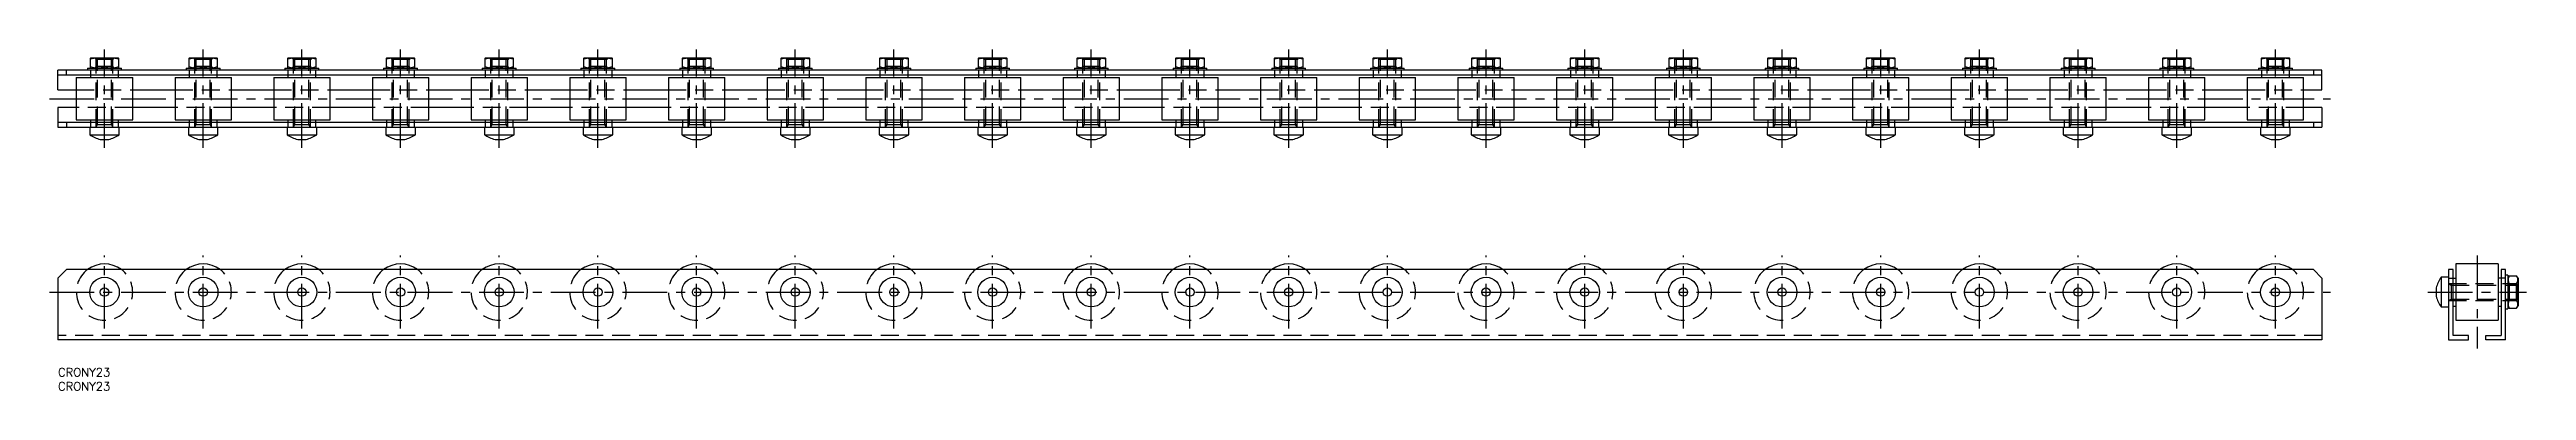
# Model space of a CAD drawing. Extents: x -3 to 876, y -8 to 113.
import ezdxf

# ---------------------------------------------------------------- set-up
doc = ezdxf.new("R2010")
doc.units = 0
doc.header["$LTSCALE"] = 0.5
doc.linetypes.add('CENTER', pattern=[50.8, 31.75, -6.35, 6.35, -6.35])
doc.linetypes.add('DASHED', pattern=[19.05, 12.7, -6.35])
for name, color, linetype in [('MSM_CENTER', 1, 'CENTER'), ('MSM_CONTINUOUS', 7, 'CONTINUOUS'), ('MSM_DASHED', 4, 'DASHED'), ('MSM_PART_NUMBER', 7, 'CONTINUOUS')]:
    doc.layers.add(name, color=color, linetype=linetype)
doc.styles.get("Standard").update_dxf_attribs({"font": 'txt.shx', "height": 3, "bigfont": 'bigfont.shx'})

# ---------------------------------------------------------------- blocks, each defined once
blk = doc.blocks.new('*U28')
at = {"layer": 'MSM_PART_NUMBER'}
blk.add_text('CRONY23', height=3, dxfattribs=at).set_placement((0, -3))
blk = doc.blocks.new('*U29')
at = {"layer": 'MSM_PART_NUMBER'}
blk.add_text('CRONY23', height=3, dxfattribs=at).set_placement((0, -8))

msp = doc.modelspace()

# ---------------------------------------------------------------- linework, layer by layer
at = {"layer": 'MSM_CENTER'}
for p, q in [((16.5, 78.24), (16.5, 113.24)), ((51.5, 78.24), (51.5, 113.24)), ((86.5, 78.24), (86.5, 113.24)), ((121.5, 78.24), (121.5, 113.24)), ((156.5, 78.24), (156.5, 113.24)), ((191.5, 78.24), (191.5, 113.24)), ((226.5, 78.24), (226.5, 113.24)), ((261.5, 78.24), (261.5, 113.24)), ((296.5, 78.24), (296.5, 113.24)), ((331.5, 78.24), (331.5, 113.24)), ((366.5, 78.24), (366.5, 113.24)), ((401.5, 78.24), (401.5, 113.24)), ((436.5, 78.24), (436.5, 113.24)), ((471.5, 78.24), (471.5, 113.24)), ((506.5, 78.24), (506.5, 113.24)), ((541.5, 78.24), (541.5, 113.24)), ((576.5, 78.24), (576.5, 113.24)), ((611.5, 78.24), (611.5, 113.24)), ((646.5, 78.24), (646.5, 113.24)), ((681.5, 78.24), (681.5, 113.24)), ((716.5, 78.24), (716.5, 113.24)), ((751.5, 78.24), (751.5, 113.24)), ((786.5, 78.24), (786.5, 113.24)), ((-3, 95.74), (806, 95.74)), ((16.5, 14), (16.5, 40)), ((51.5, 14), (51.5, 40)), ((86.5, 14), (86.5, 40)), ((121.5, 14), (121.5, 40)), ((156.5, 14), (156.5, 40)), ((191.5, 14), (191.5, 40)), ((226.5, 14), (226.5, 40)), ((261.5, 14), (261.5, 40)), ((296.5, 14), (296.5, 40)), ((331.5, 14), (331.5, 40)), ((366.5, 14), (366.5, 40)), ((401.5, 14), (401.5, 40)), ((436.5, 14), (436.5, 40)), ((471.5, 14), (471.5, 40)), ((506.5, 14), (506.5, 40)), ((541.5, 14), (541.5, 40)), ((576.5, 14), (576.5, 40)), ((611.5, 14), (611.5, 40)), ((646.5, 14), (646.5, 40)), ((681.5, 14), (681.5, 40)), ((716.5, 14), (716.5, 40)), ((751.5, 14), (751.5, 40)), ((786.5, 14), (786.5, 40)), ((858.03, 40), (858.03, 7)), ((-3, 27), (806, 27)), ((840.53, 27), (875.53, 27))]:
    msp.add_line(p, q, dxfattribs=at)
at = {"layer": 'MSM_CONTINUOUS'}
for p, q in [((0, 98.84), (0, 105.84)), ((803, 105.84), (0, 105.84)), ((3, 104.24), (3, 105.84)), ((10.5, 106.64), (10.5, 105.84)), ((10.5, 106.64), (22.5, 106.64)), ((11.6, 110.24), (11.5, 110.18)), ((11.5, 106.7), (11.5, 110.18)), ((11.5, 106.7), (11.6, 106.64)), ((11.6, 110.24), (21.4, 110.24)), ((16.5, 107.14), (16.5, 109.73)), ((21.5, 110.18), (21.4, 110.24)), ((21.4, 106.64), (21.5, 106.7)), ((21.5, 110.18), (21.5, 106.7)), ((22.5, 105.84), (22.5, 106.64)), ((45.5, 106.64), (45.5, 105.84)), ((45.5, 106.64), (57.5, 106.64)), ((46.6, 110.24), (46.5, 110.18)), ((46.5, 106.7), (46.5, 110.18)), ((46.5, 106.7), (46.6, 106.64)), ((46.6, 110.24), (56.4, 110.24)), ((51.5, 107.14), (51.5, 109.73)), ((56.5, 110.18), (56.4, 110.24)), ((56.4, 106.64), (56.5, 106.7)), ((56.5, 110.18), (56.5, 106.7)), ((57.5, 105.84), (57.5, 106.64)), ((80.5, 106.64), (80.5, 105.84)), ((80.5, 106.64), (92.5, 106.64)), ((81.6, 110.24), (81.5, 110.18)), ((81.5, 106.7), (81.5, 110.18)), ((81.5, 106.7), (81.6, 106.64)), ((81.6, 110.24), (91.4, 110.24)), ((86.5, 107.14), (86.5, 109.73)), ((91.5, 110.18), (91.4, 110.24)), ((91.4, 106.64), (91.5, 106.7)), ((91.5, 110.18), (91.5, 106.7)), ((92.5, 105.84), (92.5, 106.64)), ((115.5, 106.64), (115.5, 105.84)), ((115.5, 106.64), (127.5, 106.64)), ((116.6, 110.24), (116.5, 110.18)), ((116.5, 106.7), (116.5, 110.18)), ((116.5, 106.7), (116.6, 106.64)), ((116.6, 110.24), (126.4, 110.24)), ((121.5, 107.14), (121.5, 109.73)), ((126.5, 110.18), (126.4, 110.24)), ((126.4, 106.64), (126.5, 106.7)), ((126.5, 110.18), (126.5, 106.7)), ((127.5, 105.84), (127.5, 106.64)), ((150.5, 106.64), (150.5, 105.84)), ((150.5, 106.64), (162.5, 106.64)), ((151.6, 110.24), (151.5, 110.18)), ((151.5, 106.7), (151.5, 110.18)), ((151.5, 106.7), (151.6, 106.64)), ((151.6, 110.24), (161.4, 110.24)), ((156.5, 107.14), (156.5, 109.73)), ((161.5, 110.18), (161.4, 110.24)), ((161.4, 106.64), (161.5, 106.7)), ((161.5, 110.18), (161.5, 106.7)), ((162.5, 105.84), (162.5, 106.64)), ((185.5, 106.64), (185.5, 105.84)), ((185.5, 106.64), (197.5, 106.64)), ((186.6, 110.24), (186.5, 110.18)), ((186.5, 106.7), (186.5, 110.18)), ((186.5, 106.7), (186.6, 106.64)), ((186.6, 110.24), (196.4, 110.24)), ((191.5, 107.14), (191.5, 109.73)), ((196.5, 110.18), (196.4, 110.24)), ((196.4, 106.64), (196.5, 106.7)), ((196.5, 110.18), (196.5, 106.7)), ((197.5, 105.84), (197.5, 106.64)), ((220.5, 106.64), (220.5, 105.84)), ((220.5, 106.64), (232.5, 106.64)), ((221.6, 110.24), (221.5, 110.18)), ((221.5, 106.7), (221.5, 110.18)), ((221.5, 106.7), (221.6, 106.64)), ((221.6, 110.24), (231.4, 110.24)), ((226.5, 107.14), (226.5, 109.73)), ((231.5, 110.18), (231.4, 110.24)), ((231.4, 106.64), (231.5, 106.7)), ((231.5, 110.18), (231.5, 106.7)), ((232.5, 105.84), (232.5, 106.64)), ((255.5, 106.64), (255.5, 105.84)), ((255.5, 106.64), (267.5, 106.64)), ((256.6, 110.24), (256.5, 110.18)), ((256.5, 106.7), (256.5, 110.18)), ((256.5, 106.7), (256.6, 106.64)), ((256.6, 110.24), (266.4, 110.24)), ((261.5, 107.14), (261.5, 109.73)), ((266.5, 110.18), (266.4, 110.24)), ((266.4, 106.64), (266.5, 106.7)), ((266.5, 110.18), (266.5, 106.7)), ((267.5, 105.84), (267.5, 106.64)), ((290.5, 106.64), (290.5, 105.84)), ((290.5, 106.64), (302.5, 106.64)), ((291.6, 110.24), (291.5, 110.18)), ((291.5, 106.7), (291.5, 110.18)), ((291.5, 106.7), (291.6, 106.64)), ((291.6, 110.24), (301.4, 110.24)), ((296.5, 107.14), (296.5, 109.73)), ((301.5, 110.18), (301.4, 110.24)), ((301.4, 106.64), (301.5, 106.7)), ((301.5, 110.18), (301.5, 106.7)), ((302.5, 105.84), (302.5, 106.64)), ((325.5, 106.64), (325.5, 105.84)), ((325.5, 106.64), (337.5, 106.64)), ((326.6, 110.24), (326.5, 110.18)), ((326.5, 106.7), (326.5, 110.18)), ((326.5, 106.7), (326.6, 106.64)), ((326.6, 110.24), (336.4, 110.24)), ((331.5, 107.14), (331.5, 109.73)), ((336.5, 110.18), (336.4, 110.24)), ((336.4, 106.64), (336.5, 106.7)), ((336.5, 110.18), (336.5, 106.7)), ((337.5, 105.84), (337.5, 106.64)), ((360.5, 106.64), (360.5, 105.84)), ((360.5, 106.64), (372.5, 106.64)), ((361.6, 110.24), (361.5, 110.18)), ((361.5, 106.7), (361.5, 110.18)), ((361.5, 106.7), (361.6, 106.64)), ((361.6, 110.24), (371.4, 110.24)), ((366.5, 107.14), (366.5, 109.73)), ((371.5, 110.18), (371.4, 110.24)), ((371.4, 106.64), (371.5, 106.7)), ((371.5, 110.18), (371.5, 106.7)), ((372.5, 105.84), (372.5, 106.64)), ((395.5, 106.64), (395.5, 105.84)), ((395.5, 106.64), (407.5, 106.64)), ((396.6, 110.24), (396.5, 110.18)), ((396.5, 106.7), (396.5, 110.18)), ((396.5, 106.7), (396.6, 106.64)), ((396.6, 110.24), (406.4, 110.24)), ((401.5, 107.14), (401.5, 109.73)), ((406.5, 110.18), (406.4, 110.24)), ((406.4, 106.64), (406.5, 106.7)), ((406.5, 110.18), (406.5, 106.7)), ((407.5, 105.84), (407.5, 106.64)), ((430.5, 106.64), (430.5, 105.84)), ((430.5, 106.64), (442.5, 106.64)), ((431.6, 110.24), (431.5, 110.18)), ((431.5, 106.7), (431.5, 110.18)), ((431.5, 106.7), (431.6, 106.64)), ((431.6, 110.24), (441.4, 110.24)), ((436.5, 107.14), (436.5, 109.73)), ((441.5, 110.18), (441.4, 110.24)), ((441.4, 106.64), (441.5, 106.7)), ((441.5, 110.18), (441.5, 106.7)), ((442.5, 105.84), (442.5, 106.64)), ((465.5, 106.64), (465.5, 105.84)), ((465.5, 106.64), (477.5, 106.64)), ((466.6, 110.24), (466.5, 110.18)), ((466.5, 106.7), (466.5, 110.18)), ((466.5, 106.7), (466.6, 106.64)), ((466.6, 110.24), (476.4, 110.24)), ((471.5, 107.14), (471.5, 109.73)), ((476.5, 110.18), (476.4, 110.24)), ((476.4, 106.64), (476.5, 106.7)), ((476.5, 110.18), (476.5, 106.7)), ((477.5, 105.84), (477.5, 106.64)), ((500.5, 106.64), (500.5, 105.84)), ((500.5, 106.64), (512.5, 106.64)), ((501.6, 110.24), (501.5, 110.18)), ((501.5, 106.7), (501.5, 110.18)), ((501.5, 106.7), (501.6, 106.64)), ((501.6, 110.24), (511.4, 110.24)), ((506.5, 107.14), (506.5, 109.73)), ((511.5, 110.18), (511.4, 110.24)), ((511.4, 106.64), (511.5, 106.7)), ((511.5, 110.18), (511.5, 106.7)), ((512.5, 105.84), (512.5, 106.64)), ((535.5, 106.64), (535.5, 105.84)), ((535.5, 106.64), (547.5, 106.64)), ((536.6, 110.24), (536.5, 110.18)), ((536.5, 106.7), (536.5, 110.18)), ((536.5, 106.7), (536.6, 106.64)), ((536.6, 110.24), (546.4, 110.24)), ((541.5, 107.14), (541.5, 109.73)), ((546.5, 110.18), (546.4, 110.24)), ((546.4, 106.64), (546.5, 106.7)), ((546.5, 110.18), (546.5, 106.7)), ((547.5, 105.84), (547.5, 106.64)), ((570.5, 106.64), (570.5, 105.84)), ((570.5, 106.64), (582.5, 106.64)), ((571.6, 110.24), (571.5, 110.18)), ((571.5, 106.7), (571.5, 110.18)), ((571.5, 106.7), (571.6, 106.64)), ((571.6, 110.24), (581.4, 110.24)), ((576.5, 107.14), (576.5, 109.73)), ((581.5, 110.18), (581.4, 110.24)), ((581.4, 106.64), (581.5, 106.7)), ((581.5, 110.18), (581.5, 106.7)), ((582.5, 105.84), (582.5, 106.64)), ((605.5, 106.64), (605.5, 105.84)), ((605.5, 106.64), (617.5, 106.64)), ((606.6, 110.24), (606.5, 110.18)), ((606.5, 106.7), (606.5, 110.18)), ((606.5, 106.7), (606.6, 106.64)), ((606.6, 110.24), (616.4, 110.24)), ((611.5, 107.14), (611.5, 109.73)), ((616.5, 110.18), (616.4, 110.24)), ((616.4, 106.64), (616.5, 106.7)), ((616.5, 110.18), (616.5, 106.7)), ((617.5, 105.84), (617.5, 106.64)), ((640.5, 106.64), (640.5, 105.84)), ((640.5, 106.64), (652.5, 106.64)), ((641.6, 110.24), (641.5, 110.18)), ((641.5, 106.7), (641.5, 110.18)), ((641.5, 106.7), (641.6, 106.64)), ((641.6, 110.24), (651.4, 110.24)), ((646.5, 107.14), (646.5, 109.73)), ((651.5, 110.18), (651.4, 110.24)), ((651.4, 106.64), (651.5, 106.7)), ((651.5, 110.18), (651.5, 106.7)), ((652.5, 105.84), (652.5, 106.64)), ((675.5, 106.64), (675.5, 105.84)), ((675.5, 106.64), (687.5, 106.64)), ((676.6, 110.24), (676.5, 110.18)), ((676.5, 106.7), (676.5, 110.18)), ((676.5, 106.7), (676.6, 106.64)), ((676.6, 110.24), (686.4, 110.24)), ((681.5, 107.14), (681.5, 109.73)), ((686.5, 110.18), (686.4, 110.24)), ((686.4, 106.64), (686.5, 106.7)), ((686.5, 110.18), (686.5, 106.7)), ((687.5, 105.84), (687.5, 106.64)), ((710.5, 106.64), (710.5, 105.84)), ((710.5, 106.64), (722.5, 106.64)), ((711.6, 110.24), (711.5, 110.18)), ((711.5, 106.7), (711.5, 110.18)), ((711.5, 106.7), (711.6, 106.64)), ((711.6, 110.24), (721.4, 110.24)), ((716.5, 107.14), (716.5, 109.73)), ((721.5, 110.18), (721.4, 110.24)), ((721.4, 106.64), (721.5, 106.7)), ((721.5, 110.18), (721.5, 106.7)), ((722.5, 105.84), (722.5, 106.64)), ((745.5, 106.64), (745.5, 105.84)), ((745.5, 106.64), (757.5, 106.64)), ((746.6, 110.24), (746.5, 110.18)), ((746.5, 106.7), (746.5, 110.18)), ((746.5, 106.7), (746.6, 106.64)), ((746.6, 110.24), (756.4, 110.24)), ((751.5, 107.14), (751.5, 109.73)), ((756.5, 110.18), (756.4, 110.24)), ((756.4, 106.64), (756.5, 106.7)), ((756.5, 110.18), (756.5, 106.7)), ((757.5, 105.84), (757.5, 106.64)), ((780.5, 106.64), (780.5, 105.84)), ((780.5, 106.64), (792.5, 106.64)), ((781.6, 110.24), (781.5, 110.18)), ((781.5, 106.7), (781.5, 110.18)), ((781.5, 106.7), (781.6, 106.64)), ((781.6, 110.24), (791.4, 110.24)), ((786.5, 107.14), (786.5, 109.73)), ((791.5, 110.18), (791.4, 110.24)), ((791.4, 106.64), (791.5, 106.7)), ((791.5, 110.18), (791.5, 106.7)), ((792.5, 105.84), (792.5, 106.64)), ((800, 105.84), (800, 104.24)), ((803, 98.84), (803, 105.84)), ((0, 104.24), (803, 104.24)), ((0, 98.84), (6.5, 98.84)), ((6.5, 103.24), (6.5, 88.24)), ((6.5, 103.24), (26.5, 103.24)), ((11.5, 104.24), (11.5, 103.24)), ((21.5, 103.24), (21.5, 104.24)), ((26.5, 88.24), (26.5, 103.24)), ((26.5, 98.84), (41.5, 98.84)), ((41.5, 103.24), (41.5, 88.24)), ((41.5, 103.24), (61.5, 103.24)), ((46.5, 104.24), (46.5, 103.24)), ((56.5, 103.24), (56.5, 104.24)), ((61.5, 88.24), (61.5, 103.24)), ((61.5, 98.84), (76.5, 98.84)), ((76.5, 103.24), (76.5, 88.24)), ((76.5, 103.24), (96.5, 103.24)), ((81.5, 104.24), (81.5, 103.24)), ((91.5, 103.24), (91.5, 104.24)), ((96.5, 88.24), (96.5, 103.24)), ((96.5, 98.84), (111.5, 98.84)), ((111.5, 103.24), (111.5, 88.24)), ((111.5, 103.24), (131.5, 103.24)), ((116.5, 104.24), (116.5, 103.24)), ((126.5, 103.24), (126.5, 104.24)), ((131.5, 88.24), (131.5, 103.24)), ((131.5, 98.84), (146.5, 98.84)), ((146.5, 103.24), (146.5, 88.24)), ((146.5, 103.24), (166.5, 103.24)), ((151.5, 104.24), (151.5, 103.24)), ((161.5, 103.24), (161.5, 104.24)), ((166.5, 88.24), (166.5, 103.24)), ((166.5, 98.84), (181.5, 98.84)), ((181.5, 103.24), (181.5, 88.24)), ((181.5, 103.24), (201.5, 103.24)), ((186.5, 104.24), (186.5, 103.24)), ((196.5, 103.24), (196.5, 104.24)), ((201.5, 88.24), (201.5, 103.24)), ((201.5, 98.84), (216.5, 98.84)), ((216.5, 103.24), (216.5, 88.24)), ((216.5, 103.24), (236.5, 103.24)), ((221.5, 104.24), (221.5, 103.24)), ((231.5, 103.24), (231.5, 104.24)), ((236.5, 88.24), (236.5, 103.24)), ((236.5, 98.84), (251.5, 98.84)), ((251.5, 103.24), (251.5, 88.24)), ((251.5, 103.24), (271.5, 103.24)), ((256.5, 104.24), (256.5, 103.24)), ((266.5, 103.24), (266.5, 104.24)), ((271.5, 88.24), (271.5, 103.24)), ((271.5, 98.84), (286.5, 98.84)), ((286.5, 103.24), (286.5, 88.24)), ((286.5, 103.24), (306.5, 103.24)), ((291.5, 104.24), (291.5, 103.24)), ((301.5, 103.24), (301.5, 104.24)), ((306.5, 88.24), (306.5, 103.24)), ((306.5, 98.84), (321.5, 98.84)), ((321.5, 103.24), (321.5, 88.24)), ((321.5, 103.24), (341.5, 103.24)), ((326.5, 104.24), (326.5, 103.24)), ((336.5, 103.24), (336.5, 104.24)), ((341.5, 88.24), (341.5, 103.24)), ((341.5, 98.84), (356.5, 98.84)), ((356.5, 103.24), (356.5, 88.24)), ((356.5, 103.24), (376.5, 103.24)), ((361.5, 104.24), (361.5, 103.24)), ((371.5, 103.24), (371.5, 104.24)), ((376.5, 88.24), (376.5, 103.24)), ((376.5, 98.84), (391.5, 98.84)), ((391.5, 103.24), (391.5, 88.24)), ((391.5, 103.24), (411.5, 103.24)), ((396.5, 104.24), (396.5, 103.24)), ((406.5, 103.24), (406.5, 104.24)), ((411.5, 88.24), (411.5, 103.24)), ((411.5, 98.84), (426.5, 98.84)), ((426.5, 103.24), (426.5, 88.24)), ((426.5, 103.24), (446.5, 103.24)), ((431.5, 104.24), (431.5, 103.24)), ((441.5, 103.24), (441.5, 104.24)), ((446.5, 88.24), (446.5, 103.24)), ((446.5, 98.84), (461.5, 98.84)), ((461.5, 103.24), (461.5, 88.24)), ((461.5, 103.24), (481.5, 103.24)), ((466.5, 104.24), (466.5, 103.24)), ((476.5, 103.24), (476.5, 104.24)), ((481.5, 88.24), (481.5, 103.24)), ((481.5, 98.84), (496.5, 98.84)), ((496.5, 103.24), (496.5, 88.24)), ((496.5, 103.24), (516.5, 103.24)), ((501.5, 104.24), (501.5, 103.24)), ((511.5, 103.24), (511.5, 104.24)), ((516.5, 88.24), (516.5, 103.24)), ((516.5, 98.84), (531.5, 98.84)), ((531.5, 103.24), (531.5, 88.24)), ((531.5, 103.24), (551.5, 103.24)), ((536.5, 104.24), (536.5, 103.24)), ((546.5, 103.24), (546.5, 104.24)), ((551.5, 88.24), (551.5, 103.24)), ((551.5, 98.84), (566.5, 98.84)), ((566.5, 103.24), (566.5, 88.24)), ((566.5, 103.24), (586.5, 103.24)), ((571.5, 104.24), (571.5, 103.24)), ((581.5, 103.24), (581.5, 104.24)), ((586.5, 88.24), (586.5, 103.24)), ((586.5, 98.84), (601.5, 98.84)), ((601.5, 103.24), (601.5, 88.24)), ((601.5, 103.24), (621.5, 103.24)), ((606.5, 104.24), (606.5, 103.24)), ((616.5, 103.24), (616.5, 104.24)), ((621.5, 88.24), (621.5, 103.24)), ((621.5, 98.84), (636.5, 98.84)), ((636.5, 103.24), (636.5, 88.24)), ((636.5, 103.24), (656.5, 103.24)), ((641.5, 104.24), (641.5, 103.24)), ((651.5, 103.24), (651.5, 104.24)), ((656.5, 88.24), (656.5, 103.24)), ((656.5, 98.84), (671.5, 98.84)), ((671.5, 103.24), (671.5, 88.24)), ((671.5, 103.24), (691.5, 103.24)), ((676.5, 104.24), (676.5, 103.24)), ((686.5, 103.24), (686.5, 104.24)), ((691.5, 88.24), (691.5, 103.24)), ((691.5, 98.84), (706.5, 98.84)), ((706.5, 103.24), (706.5, 88.24)), ((706.5, 103.24), (726.5, 103.24)), ((711.5, 104.24), (711.5, 103.24)), ((721.5, 103.24), (721.5, 104.24)), ((726.5, 88.24), (726.5, 103.24)), ((726.5, 98.84), (741.5, 98.84)), ((741.5, 103.24), (741.5, 88.24)), ((741.5, 103.24), (761.5, 103.24)), ((746.5, 104.24), (746.5, 103.24)), ((756.5, 103.24), (756.5, 104.24)), ((761.5, 88.24), (761.5, 103.24)), ((761.5, 98.84), (776.5, 98.84)), ((776.5, 103.24), (776.5, 88.24)), ((776.5, 103.24), (796.5, 103.24)), ((781.5, 104.24), (781.5, 103.24)), ((791.5, 103.24), (791.5, 104.24)), ((796.5, 88.24), (796.5, 103.24)), ((796.5, 98.84), (803, 98.84)), ((0, 92.64), (0, 85.64)), ((6.5, 92.64), (0, 92.64)), ((6.5, 88.24), (26.5, 88.24)), ((11.5, 88.24), (11.5, 87.24)), ((21.5, 87.24), (21.5, 88.24)), ((41.5, 92.64), (26.5, 92.64)), ((41.5, 88.24), (61.5, 88.24)), ((46.5, 88.24), (46.5, 87.24)), ((56.5, 87.24), (56.5, 88.24)), ((76.5, 92.64), (61.5, 92.64)), ((76.5, 88.24), (96.5, 88.24)), ((81.5, 88.24), (81.5, 87.24)), ((91.5, 87.24), (91.5, 88.24)), ((111.5, 92.64), (96.5, 92.64)), ((111.5, 88.24), (131.5, 88.24)), ((116.5, 88.24), (116.5, 87.24)), ((126.5, 87.24), (126.5, 88.24)), ((146.5, 92.64), (131.5, 92.64)), ((146.5, 88.24), (166.5, 88.24)), ((151.5, 88.24), (151.5, 87.24)), ((161.5, 87.24), (161.5, 88.24)), ((181.5, 92.64), (166.5, 92.64)), ((181.5, 88.24), (201.5, 88.24)), ((186.5, 88.24), (186.5, 87.24)), ((196.5, 87.24), (196.5, 88.24)), ((216.5, 92.64), (201.5, 92.64)), ((216.5, 88.24), (236.5, 88.24)), ((221.5, 88.24), (221.5, 87.24)), ((231.5, 87.24), (231.5, 88.24)), ((251.5, 92.64), (236.5, 92.64)), ((251.5, 88.24), (271.5, 88.24)), ((256.5, 88.24), (256.5, 87.24)), ((266.5, 87.24), (266.5, 88.24)), ((286.5, 92.64), (271.5, 92.64)), ((286.5, 88.24), (306.5, 88.24)), ((291.5, 88.24), (291.5, 87.24)), ((301.5, 87.24), (301.5, 88.24)), ((321.5, 92.64), (306.5, 92.64)), ((321.5, 88.24), (341.5, 88.24)), ((326.5, 88.24), (326.5, 87.24)), ((336.5, 87.24), (336.5, 88.24)), ((356.5, 92.64), (341.5, 92.64)), ((356.5, 88.24), (376.5, 88.24)), ((361.5, 88.24), (361.5, 87.24)), ((371.5, 87.24), (371.5, 88.24)), ((391.5, 92.64), (376.5, 92.64)), ((391.5, 88.24), (411.5, 88.24)), ((396.5, 88.24), (396.5, 87.24)), ((406.5, 87.24), (406.5, 88.24)), ((426.5, 92.64), (411.5, 92.64)), ((426.5, 88.24), (446.5, 88.24)), ((431.5, 88.24), (431.5, 87.24)), ((441.5, 87.24), (441.5, 88.24)), ((461.5, 92.64), (446.5, 92.64)), ((461.5, 88.24), (481.5, 88.24)), ((466.5, 88.24), (466.5, 87.24)), ((476.5, 87.24), (476.5, 88.24)), ((496.5, 92.64), (481.5, 92.64)), ((496.5, 88.24), (516.5, 88.24)), ((501.5, 88.24), (501.5, 87.24)), ((511.5, 87.24), (511.5, 88.24)), ((531.5, 92.64), (516.5, 92.64)), ((531.5, 88.24), (551.5, 88.24)), ((536.5, 88.24), (536.5, 87.24)), ((546.5, 87.24), (546.5, 88.24)), ((566.5, 92.64), (551.5, 92.64)), ((566.5, 88.24), (586.5, 88.24)), ((571.5, 88.24), (571.5, 87.24)), ((581.5, 87.24), (581.5, 88.24)), ((601.5, 92.64), (586.5, 92.64)), ((601.5, 88.24), (621.5, 88.24)), ((606.5, 88.24), (606.5, 87.24)), ((616.5, 87.24), (616.5, 88.24)), ((636.5, 92.64), (621.5, 92.64)), ((636.5, 88.24), (656.5, 88.24)), ((641.5, 88.24), (641.5, 87.24)), ((651.5, 87.24), (651.5, 88.24)), ((671.5, 92.64), (656.5, 92.64)), ((671.5, 88.24), (691.5, 88.24)), ((676.5, 88.24), (676.5, 87.24)), ((686.5, 87.24), (686.5, 88.24)), ((706.5, 92.64), (691.5, 92.64)), ((706.5, 88.24), (726.5, 88.24)), ((711.5, 88.24), (711.5, 87.24)), ((721.5, 87.24), (721.5, 88.24)), ((741.5, 92.64), (726.5, 92.64)), ((741.5, 88.24), (761.5, 88.24)), ((746.5, 88.24), (746.5, 87.24)), ((756.5, 87.24), (756.5, 88.24)), ((776.5, 92.64), (761.5, 92.64)), ((776.5, 88.24), (796.5, 88.24)), ((781.5, 88.24), (781.5, 87.24)), ((791.5, 87.24), (791.5, 88.24)), ((803, 92.64), (796.5, 92.64)), ((803, 92.64), (803, 85.64)), ((803, 87.24), (0, 87.24)), ((0, 85.64), (803, 85.64)), ((3, 87.24), (3, 85.64)), ((11.25, 85.64), (11.25, 82.93)), ((11.25, 82.93), (21.75, 82.93)), ((15.01, 81.24), (17.99, 81.24)), ((21.75, 82.93), (21.75, 85.64)), ((46.25, 85.64), (46.25, 82.93)), ((46.25, 82.93), (56.75, 82.93)), ((50.01, 81.24), (52.99, 81.24)), ((56.75, 82.93), (56.75, 85.64)), ((81.25, 85.64), (81.25, 82.93)), ((81.25, 82.93), (91.75, 82.93)), ((85.01, 81.24), (87.99, 81.24)), ((91.75, 82.93), (91.75, 85.64)), ((116.25, 85.64), (116.25, 82.93)), ((116.25, 82.93), (126.75, 82.93)), ((120.01, 81.24), (122.99, 81.24)), ((126.75, 82.93), (126.75, 85.64)), ((151.25, 85.64), (151.25, 82.93)), ((151.25, 82.93), (161.75, 82.93)), ((155.01, 81.24), (157.99, 81.24)), ((161.75, 82.93), (161.75, 85.64)), ((186.25, 85.64), (186.25, 82.93)), ((186.25, 82.93), (196.75, 82.93)), ((190.01, 81.24), (192.99, 81.24)), ((196.75, 82.93), (196.75, 85.64)), ((221.25, 85.64), (221.25, 82.93)), ((221.25, 82.93), (231.75, 82.93)), ((225.01, 81.24), (227.99, 81.24)), ((231.75, 82.93), (231.75, 85.64)), ((256.25, 85.64), (256.25, 82.93)), ((256.25, 82.93), (266.75, 82.93)), ((260.01, 81.24), (262.99, 81.24)), ((266.75, 82.93), (266.75, 85.64)), ((291.25, 85.64), (291.25, 82.93)), ((291.25, 82.93), (301.75, 82.93)), ((295.01, 81.24), (297.99, 81.24)), ((301.75, 82.93), (301.75, 85.64)), ((326.25, 85.64), (326.25, 82.93)), ((326.25, 82.93), (336.75, 82.93)), ((330.01, 81.24), (332.99, 81.24)), ((336.75, 82.93), (336.75, 85.64)), ((361.25, 85.64), (361.25, 82.93)), ((361.25, 82.93), (371.75, 82.93)), ((365.01, 81.24), (367.99, 81.24)), ((371.75, 82.93), (371.75, 85.64)), ((396.25, 85.64), (396.25, 82.93)), ((396.25, 82.93), (406.75, 82.93)), ((400.01, 81.24), (402.99, 81.24)), ((406.75, 82.93), (406.75, 85.64)), ((431.25, 85.64), (431.25, 82.93)), ((431.25, 82.93), (441.75, 82.93)), ((435.01, 81.24), (437.99, 81.24)), ((441.75, 82.93), (441.75, 85.64)), ((466.25, 85.64), (466.25, 82.93)), ((466.25, 82.93), (476.75, 82.93)), ((470.01, 81.24), (472.99, 81.24)), ((476.75, 82.93), (476.75, 85.64)), ((501.25, 85.64), (501.25, 82.93)), ((501.25, 82.93), (511.75, 82.93)), ((505.01, 81.24), (507.99, 81.24)), ((511.75, 82.93), (511.75, 85.64)), ((536.25, 85.64), (536.25, 82.93)), ((536.25, 82.93), (546.75, 82.93)), ((540.01, 81.24), (542.99, 81.24)), ((546.75, 82.93), (546.75, 85.64)), ((571.25, 85.64), (571.25, 82.93)), ((571.25, 82.93), (581.75, 82.93)), ((575.01, 81.24), (577.99, 81.24)), ((581.75, 82.93), (581.75, 85.64)), ((606.25, 85.64), (606.25, 82.93)), ((606.25, 82.93), (616.75, 82.93)), ((610.01, 81.24), (612.99, 81.24)), ((616.75, 82.93), (616.75, 85.64)), ((641.25, 85.64), (641.25, 82.93)), ((641.25, 82.93), (651.75, 82.93)), ((645.01, 81.24), (647.99, 81.24)), ((651.75, 82.93), (651.75, 85.64)), ((676.25, 85.64), (676.25, 82.93)), ((676.25, 82.93), (686.75, 82.93)), ((680.01, 81.24), (682.99, 81.24)), ((686.75, 82.93), (686.75, 85.64)), ((711.25, 85.64), (711.25, 82.93)), ((711.25, 82.93), (721.75, 82.93)), ((715.01, 81.24), (717.99, 81.24)), ((721.75, 82.93), (721.75, 85.64)), ((746.25, 85.64), (746.25, 82.93)), ((746.25, 82.93), (756.75, 82.93)), ((750.01, 81.24), (752.99, 81.24)), ((756.75, 82.93), (756.75, 85.64)), ((781.25, 85.64), (781.25, 82.93)), ((781.25, 82.93), (791.75, 82.93)), ((785.01, 81.24), (787.99, 81.24)), ((791.75, 82.93), (791.75, 85.64)), ((800, 87.24), (800, 85.64)), ((850.53, 37), (850.53, 17)), ((865.53, 37), (850.53, 37)), ((865.53, 37), (865.53, 17)), ((0, 32), (3, 35)), ((0, 32), (0, 10)), ((800, 35), (3, 35)), ((800, 35), (803, 32)), ((803, 32), (803, 10)), ((843.53, 28.49), (843.53, 25.51)), ((845.22, 32.25), (845.22, 21.75)), ((847.93, 32.25), (845.22, 32.25)), ((849.53, 35), (847.93, 35)), ((847.93, 35), (847.93, 10)), ((847.93, 32), (850.53, 32)), ((849.53, 11.6), (849.53, 35)), ((868.13, 32), (865.53, 32)), ((866.53, 35), (866.53, 11.6)), ((868.13, 35), (866.53, 35)), ((868.13, 10), (868.13, 35)), ((868.93, 33), (868.13, 33)), ((868.93, 33), (868.93, 21)), ((869.43, 32.77), (868.93, 31.9)), ((869.43, 32.77), (872.02, 32.77)), ((869.43, 29.89), (872.02, 29.89)), ((872.53, 31.9), (872.02, 32.77)), ((872.53, 31.9), (872.53, 22.1)), ((845.22, 21.75), (847.93, 21.75)), ((849.53, 22), (850.53, 22)), ((865.53, 22), (866.53, 22)), ((868.13, 21), (868.93, 21)), ((868.93, 22.1), (869.43, 21.23)), ((869.43, 24.11), (872.02, 24.11)), ((869.43, 21.23), (872.02, 21.23)), ((872.02, 21.23), (872.53, 22.1)), ((803, 10), (0, 10)), ((847.93, 10), (854.93, 10)), ((854.93, 11.6), (849.53, 11.6)), ((850.53, 17), (865.53, 17)), ((854.93, 10), (854.93, 11.6)), ((861.13, 11.6), (866.53, 11.6)), ((861.13, 10), (861.13, 11.6)), ((868.13, 10), (861.13, 10))]:
    msp.add_line(p, q, dxfattribs=at)
for centre, radius in [((16.5, 27), 5.25), ((16.5, 27), 1.49), ((51.5, 27), 5.25), ((51.5, 27), 1.49), ((86.5, 27), 5.25), ((86.5, 27), 1.49), ((121.5, 27), 5.25), ((121.5, 27), 1.49), ((156.5, 27), 5.25), ((156.5, 27), 1.49), ((191.5, 27), 5.25), ((191.5, 27), 1.49), ((226.5, 27), 5.25), ((226.5, 27), 1.49), ((261.5, 27), 5.25), ((261.5, 27), 1.49), ((296.5, 27), 5.25), ((296.5, 27), 1.49), ((331.5, 27), 5.25), ((331.5, 27), 1.49), ((366.5, 27), 5.25), ((366.5, 27), 1.49), ((401.5, 27), 5.25), ((401.5, 27), 1.49), ((436.5, 27), 5.25), ((436.5, 27), 1.49), ((471.5, 27), 5.25), ((471.5, 27), 1.49), ((506.5, 27), 5.25), ((506.5, 27), 1.49), ((541.5, 27), 5.25), ((541.5, 27), 1.49), ((576.5, 27), 5.25), ((576.5, 27), 1.49), ((611.5, 27), 5.25), ((611.5, 27), 1.49), ((646.5, 27), 5.25), ((646.5, 27), 1.49), ((681.5, 27), 5.25), ((681.5, 27), 1.49), ((716.5, 27), 5.25), ((716.5, 27), 1.49), ((751.5, 27), 5.25), ((751.5, 27), 1.49), ((786.5, 27), 5.25), ((786.5, 27), 1.49)]:
    msp.add_circle(centre, radius, dxfattribs=at)
for centre, radius, start, end in [((14, 102.81), 7.37, 70.15922, 109.84078), ((14, 114.07), 7.37, 250.15922, 289.84078), ((19, 102.81), 7.37, 70.15922, 109.84078), ((19, 114.07), 7.37, 250.15922, 289.84078), ((49, 102.81), 7.37, 70.15922, 109.84078), ((49, 114.07), 7.37, 250.15922, 289.84078), ((54, 102.81), 7.37, 70.15922, 109.84078), ((54, 114.07), 7.37, 250.15922, 289.84078), ((84, 102.81), 7.37, 70.15922, 109.84078), ((84, 114.07), 7.37, 250.15922, 289.84078), ((89, 102.81), 7.37, 70.15922, 109.84078), ((89, 114.07), 7.37, 250.15922, 289.84078), ((119, 102.81), 7.37, 70.15922, 109.84078), ((119, 114.07), 7.37, 250.15922, 289.84078), ((124, 102.81), 7.37, 70.15922, 109.84078), ((124, 114.07), 7.37, 250.15922, 289.84078), ((154, 102.81), 7.37, 70.15922, 109.84078), ((154, 114.07), 7.37, 250.15922, 289.84078), ((159, 102.81), 7.37, 70.15922, 109.84078), ((159, 114.07), 7.37, 250.15922, 289.84078), ((189, 102.81), 7.37, 70.15922, 109.84078), ((189, 114.07), 7.37, 250.15922, 289.84078), ((194, 102.81), 7.37, 70.15922, 109.84078), ((194, 114.07), 7.37, 250.15922, 289.84078), ((224, 102.81), 7.37, 70.15922, 109.84078), ((224, 114.07), 7.37, 250.15922, 289.84078), ((229, 102.81), 7.37, 70.15922, 109.84078), ((229, 114.07), 7.37, 250.15922, 289.84078), ((259, 102.81), 7.37, 70.15922, 109.84078), ((259, 114.07), 7.37, 250.15922, 289.84078), ((264, 102.81), 7.37, 70.15922, 109.84078), ((264, 114.07), 7.37, 250.15922, 289.84078), ((294, 102.81), 7.37, 70.15922, 109.84078), ((294, 114.07), 7.37, 250.15922, 289.84078), ((299, 102.81), 7.37, 70.15922, 109.84078), ((299, 114.07), 7.37, 250.15922, 289.84078), ((329, 102.81), 7.37, 70.15922, 109.84078), ((329, 114.07), 7.37, 250.15922, 289.84078), ((334, 102.81), 7.37, 70.15922, 109.84078), ((334, 114.07), 7.37, 250.15922, 289.84078), ((364, 102.81), 7.37, 70.15922, 109.84078), ((364, 114.07), 7.37, 250.15922, 289.84078), ((369, 102.81), 7.37, 70.15922, 109.84078), ((369, 114.07), 7.37, 250.15922, 289.84078), ((399, 102.81), 7.37, 70.15922, 109.84078), ((399, 114.07), 7.37, 250.15922, 289.84078), ((404, 102.81), 7.37, 70.15922, 109.84078), ((404, 114.07), 7.37, 250.15922, 289.84078), ((434, 102.81), 7.37, 70.15922, 109.84078), ((434, 114.07), 7.37, 250.15922, 289.84078), ((439, 102.81), 7.37, 70.15922, 109.84078), ((439, 114.07), 7.37, 250.15922, 289.84078), ((469, 102.81), 7.37, 70.15922, 109.84078), ((469, 114.07), 7.37, 250.15922, 289.84078), ((474, 102.81), 7.37, 70.15922, 109.84078), ((474, 114.07), 7.37, 250.15922, 289.84078), ((504, 102.81), 7.37, 70.15922, 109.84078), ((504, 114.07), 7.37, 250.15922, 289.84078), ((509, 102.81), 7.37, 70.15922, 109.84078), ((509, 114.07), 7.37, 250.15922, 289.84078), ((539, 102.81), 7.37, 70.15922, 109.84078), ((539, 114.07), 7.37, 250.15922, 289.84078), ((544, 102.81), 7.37, 70.15922, 109.84078), ((544, 114.07), 7.37, 250.15922, 289.84078), ((574, 102.81), 7.37, 70.15922, 109.84078), ((574, 114.07), 7.37, 250.15922, 289.84078), ((579, 102.81), 7.37, 70.15922, 109.84078), ((579, 114.07), 7.37, 250.15922, 289.84078), ((609, 102.81), 7.37, 70.15922, 109.84078), ((609, 114.07), 7.37, 250.15922, 289.84078), ((614, 102.81), 7.37, 70.15922, 109.84078), ((614, 114.07), 7.37, 250.15922, 289.84078), ((644, 102.81), 7.37, 70.15922, 109.84078), ((644, 114.07), 7.37, 250.15922, 289.84078), ((649, 102.81), 7.37, 70.15922, 109.84078), ((649, 114.07), 7.37, 250.15922, 289.84078), ((679, 102.81), 7.37, 70.15922, 109.84078), ((679, 114.07), 7.37, 250.15922, 289.84078), ((684, 102.81), 7.37, 70.15922, 109.84078), ((684, 114.07), 7.37, 250.15922, 289.84078), ((714, 102.81), 7.37, 70.15922, 109.84078), ((714, 114.07), 7.37, 250.15922, 289.84078), ((719, 102.81), 7.37, 70.15922, 109.84078), ((719, 114.07), 7.37, 250.15922, 289.84078), ((749, 102.81), 7.37, 70.15922, 109.84078), ((749, 114.07), 7.37, 250.15922, 289.84078), ((754, 102.81), 7.37, 70.15922, 109.84078), ((754, 114.07), 7.37, 250.15922, 289.84078), ((784, 102.81), 7.37, 70.15922, 109.84078), ((784, 114.07), 7.37, 250.15922, 289.84078), ((789, 102.81), 7.37, 70.15922, 109.84078), ((789, 114.07), 7.37, 250.15922, 289.84078), ((18.04, 92.97), 12.12, 235.94449, 255.52141), ((14.96, 92.97), 12.12, 284.47859, 304.05551), ((53.04, 92.97), 12.12, 235.94449, 255.52141), ((49.96, 92.97), 12.12, 284.47859, 304.05551), ((88.04, 92.97), 12.12, 235.94449, 255.52141), ((84.96, 92.97), 12.12, 284.47859, 304.05551), ((123.04, 92.97), 12.12, 235.94449, 255.52141), ((119.96, 92.97), 12.12, 284.47859, 304.05551), ((158.04, 92.97), 12.12, 235.94449, 255.52141), ((154.96, 92.97), 12.12, 284.47859, 304.05551), ((193.04, 92.97), 12.12, 235.94449, 255.52141), ((189.96, 92.97), 12.12, 284.47859, 304.05551), ((228.04, 92.97), 12.12, 235.94449, 255.52141), ((224.96, 92.97), 12.12, 284.47859, 304.05551), ((263.04, 92.97), 12.12, 235.94449, 255.52141), ((259.96, 92.97), 12.12, 284.47859, 304.05551), ((298.04, 92.97), 12.12, 235.94449, 255.52141), ((294.96, 92.97), 12.12, 284.47859, 304.05551), ((333.04, 92.97), 12.12, 235.94449, 255.52141), ((329.96, 92.97), 12.12, 284.47859, 304.05551), ((368.04, 92.97), 12.12, 235.94449, 255.52141), ((364.96, 92.97), 12.12, 284.47859, 304.05551), ((403.04, 92.97), 12.12, 235.94449, 255.52141), ((399.96, 92.97), 12.12, 284.47859, 304.05551), ((438.04, 92.97), 12.12, 235.94449, 255.52141), ((434.96, 92.97), 12.12, 284.47859, 304.05551), ((473.04, 92.97), 12.12, 235.94449, 255.52141), ((469.96, 92.97), 12.12, 284.47859, 304.05551), ((508.04, 92.97), 12.12, 235.94449, 255.52141), ((504.96, 92.97), 12.12, 284.47859, 304.05551), ((543.04, 92.97), 12.12, 235.94449, 255.52141), ((539.96, 92.97), 12.12, 284.47859, 304.05551), ((578.04, 92.97), 12.12, 235.94449, 255.52141), ((574.96, 92.97), 12.12, 284.47859, 304.05551), ((613.04, 92.97), 12.12, 235.94449, 255.52141), ((609.96, 92.97), 12.12, 284.47859, 304.05551), ((648.04, 92.97), 12.12, 235.94449, 255.52141), ((644.96, 92.97), 12.12, 284.47859, 304.05551), ((683.04, 92.97), 12.12, 235.94449, 255.52141), ((679.96, 92.97), 12.12, 284.47859, 304.05551), ((718.04, 92.97), 12.12, 235.94449, 255.52141), ((714.96, 92.97), 12.12, 284.47859, 304.05551), ((753.04, 92.97), 12.12, 235.94449, 255.52141), ((749.96, 92.97), 12.12, 284.47859, 304.05551), ((788.04, 92.97), 12.12, 235.94449, 255.52141), ((784.96, 92.97), 12.12, 284.47859, 304.05551), ((16.5, 27), 10, 53.1301, 126.8699), ((51.5, 27), 10, 53.1301, 126.8699), ((86.5, 27), 10, 53.1301, 126.8699), ((121.5, 27), 10, 53.1301, 126.8699), ((156.5, 27), 10, 53.1301, 126.8699), ((191.5, 27), 10, 53.1301, 126.8699), ((226.5, 27), 10, 53.1301, 126.8699), ((261.5, 27), 10, 53.1301, 126.8699), ((296.5, 27), 10, 53.1301, 126.8699), ((331.5, 27), 10, 53.1301, 126.8699), ((366.5, 27), 10, 53.1301, 126.8699), ((401.5, 27), 10, 53.1301, 126.8699), ((436.5, 27), 10, 53.1301, 126.8699), ((471.5, 27), 10, 53.1301, 126.8699), ((506.5, 27), 10, 53.1301, 126.8699), ((541.5, 27), 10, 53.1301, 126.8699), ((576.5, 27), 10, 53.1301, 126.8699), ((611.5, 27), 10, 53.1301, 126.8699), ((646.5, 27), 10, 53.1301, 126.8699), ((681.5, 27), 10, 53.1301, 126.8699), ((716.5, 27), 10, 53.1301, 126.8699), ((751.5, 27), 10, 53.1301, 126.8699), ((786.5, 27), 10, 53.1301, 126.8699), ((855.26, 25.46), 12.12, 145.94449, 165.52141), ((871.54, 31.33), 2.56, 154.35735, 214.35735), ((878.59, 27), 9.61, 162.51237, 197.48763), ((869.91, 31.33), 2.56, 325.64265, 25.64265), ((862.86, 27), 9.61, 342.51237, 17.48763), ((855.26, 28.54), 12.12, 194.47859, 214.05551), ((871.54, 22.67), 2.56, 145.64265, 205.64265), ((869.91, 22.67), 2.56, 334.35735, 34.35735)]:
    msp.add_arc(centre, radius, start, end, dxfattribs=at)
at = {"layer": 'MSM_DASHED'}
for p, q in [((11.5, 105.84), (11.5, 104.24)), ((12.96, 110.24), (13.5, 109.7)), ((12.96, 106.64), (13.5, 107.18)), ((14.04, 110.24), (13.5, 109.7)), ((19.5, 109.7), (13.5, 109.7)), ((13.5, 85.64), (13.5, 109.7)), ((19.5, 107.18), (13.5, 107.18)), ((14.04, 86.58), (14.04, 110.24)), ((18.96, 110.24), (19.5, 109.7)), ((18.96, 86.58), (18.96, 110.24)), ((20.04, 110.24), (19.5, 109.7)), ((19.5, 85.64), (19.5, 109.7)), ((20.04, 106.64), (19.5, 107.18)), ((21.5, 104.24), (21.5, 105.84)), ((46.5, 105.84), (46.5, 104.24)), ((47.96, 110.24), (48.5, 109.7)), ((47.96, 106.64), (48.5, 107.18)), ((49.04, 110.24), (48.5, 109.7)), ((54.5, 109.7), (48.5, 109.7)), ((48.5, 85.64), (48.5, 109.7)), ((54.5, 107.18), (48.5, 107.18)), ((49.04, 86.58), (49.04, 110.24)), ((53.96, 110.24), (54.5, 109.7)), ((53.96, 86.58), (53.96, 110.24)), ((55.04, 110.24), (54.5, 109.7)), ((54.5, 85.64), (54.5, 109.7)), ((55.04, 106.64), (54.5, 107.18)), ((56.5, 104.24), (56.5, 105.84)), ((81.5, 105.84), (81.5, 104.24)), ((82.96, 110.24), (83.5, 109.7)), ((82.96, 106.64), (83.5, 107.18)), ((84.04, 110.24), (83.5, 109.7)), ((89.5, 109.7), (83.5, 109.7)), ((83.5, 85.64), (83.5, 109.7)), ((89.5, 107.18), (83.5, 107.18)), ((84.04, 86.58), (84.04, 110.24)), ((88.96, 110.24), (89.5, 109.7)), ((88.96, 86.58), (88.96, 110.24)), ((90.04, 110.24), (89.5, 109.7)), ((89.5, 85.64), (89.5, 109.7)), ((90.04, 106.64), (89.5, 107.18)), ((91.5, 104.24), (91.5, 105.84)), ((116.5, 105.84), (116.5, 104.24)), ((117.96, 110.24), (118.5, 109.7)), ((117.96, 106.64), (118.5, 107.18)), ((119.04, 110.24), (118.5, 109.7)), ((124.5, 109.7), (118.5, 109.7)), ((118.5, 85.64), (118.5, 109.7)), ((124.5, 107.18), (118.5, 107.18)), ((119.04, 86.58), (119.04, 110.24)), ((123.96, 110.24), (124.5, 109.7)), ((123.96, 86.58), (123.96, 110.24)), ((125.04, 110.24), (124.5, 109.7)), ((124.5, 85.64), (124.5, 109.7)), ((125.04, 106.64), (124.5, 107.18)), ((126.5, 104.24), (126.5, 105.84)), ((151.5, 105.84), (151.5, 104.24)), ((152.96, 110.24), (153.5, 109.7)), ((152.96, 106.64), (153.5, 107.18)), ((154.04, 110.24), (153.5, 109.7)), ((159.5, 109.7), (153.5, 109.7)), ((153.5, 85.64), (153.5, 109.7)), ((159.5, 107.18), (153.5, 107.18)), ((154.04, 86.58), (154.04, 110.24)), ((158.96, 110.24), (159.5, 109.7)), ((158.96, 86.58), (158.96, 110.24)), ((160.04, 110.24), (159.5, 109.7)), ((159.5, 85.64), (159.5, 109.7)), ((160.04, 106.64), (159.5, 107.18)), ((161.5, 104.24), (161.5, 105.84)), ((186.5, 105.84), (186.5, 104.24)), ((187.96, 110.24), (188.5, 109.7)), ((187.96, 106.64), (188.5, 107.18)), ((189.04, 110.24), (188.5, 109.7)), ((194.5, 109.7), (188.5, 109.7)), ((188.5, 85.64), (188.5, 109.7)), ((194.5, 107.18), (188.5, 107.18)), ((189.04, 86.58), (189.04, 110.24)), ((193.96, 110.24), (194.5, 109.7)), ((193.96, 86.58), (193.96, 110.24)), ((195.04, 110.24), (194.5, 109.7)), ((194.5, 85.64), (194.5, 109.7)), ((195.04, 106.64), (194.5, 107.18)), ((196.5, 104.24), (196.5, 105.84)), ((221.5, 105.84), (221.5, 104.24)), ((222.96, 110.24), (223.5, 109.7)), ((222.96, 106.64), (223.5, 107.18)), ((224.04, 110.24), (223.5, 109.7)), ((229.5, 109.7), (223.5, 109.7)), ((223.5, 85.64), (223.5, 109.7)), ((229.5, 107.18), (223.5, 107.18)), ((224.04, 86.58), (224.04, 110.24)), ((228.96, 110.24), (229.5, 109.7)), ((228.96, 86.58), (228.96, 110.24)), ((230.04, 110.24), (229.5, 109.7)), ((229.5, 85.64), (229.5, 109.7)), ((230.04, 106.64), (229.5, 107.18)), ((231.5, 104.24), (231.5, 105.84)), ((256.5, 105.84), (256.5, 104.24)), ((257.96, 110.24), (258.5, 109.7)), ((257.96, 106.64), (258.5, 107.18)), ((259.04, 110.24), (258.5, 109.7)), ((264.5, 109.7), (258.5, 109.7)), ((258.5, 85.64), (258.5, 109.7)), ((264.5, 107.18), (258.5, 107.18)), ((259.04, 86.58), (259.04, 110.24)), ((263.96, 110.24), (264.5, 109.7)), ((263.96, 86.58), (263.96, 110.24)), ((265.04, 110.24), (264.5, 109.7)), ((264.5, 85.64), (264.5, 109.7)), ((265.04, 106.64), (264.5, 107.18)), ((266.5, 104.24), (266.5, 105.84)), ((291.5, 105.84), (291.5, 104.24)), ((292.96, 110.24), (293.5, 109.7)), ((292.96, 106.64), (293.5, 107.18)), ((294.04, 110.24), (293.5, 109.7)), ((299.5, 109.7), (293.5, 109.7)), ((293.5, 85.64), (293.5, 109.7)), ((299.5, 107.18), (293.5, 107.18)), ((294.04, 86.58), (294.04, 110.24)), ((298.96, 110.24), (299.5, 109.7)), ((298.96, 86.58), (298.96, 110.24)), ((300.04, 110.24), (299.5, 109.7)), ((299.5, 85.64), (299.5, 109.7)), ((300.04, 106.64), (299.5, 107.18)), ((301.5, 104.24), (301.5, 105.84)), ((326.5, 105.84), (326.5, 104.24)), ((327.96, 110.24), (328.5, 109.7)), ((327.96, 106.64), (328.5, 107.18)), ((329.04, 110.24), (328.5, 109.7)), ((334.5, 109.7), (328.5, 109.7)), ((328.5, 85.64), (328.5, 109.7)), ((334.5, 107.18), (328.5, 107.18)), ((329.04, 86.58), (329.04, 110.24)), ((333.96, 110.24), (334.5, 109.7)), ((333.96, 86.58), (333.96, 110.24)), ((335.04, 110.24), (334.5, 109.7)), ((334.5, 85.64), (334.5, 109.7)), ((335.04, 106.64), (334.5, 107.18)), ((336.5, 104.24), (336.5, 105.84)), ((361.5, 105.84), (361.5, 104.24)), ((362.96, 110.24), (363.5, 109.7)), ((362.96, 106.64), (363.5, 107.18)), ((364.04, 110.24), (363.5, 109.7)), ((369.5, 109.7), (363.5, 109.7)), ((363.5, 85.64), (363.5, 109.7)), ((369.5, 107.18), (363.5, 107.18)), ((364.04, 86.58), (364.04, 110.24)), ((368.96, 110.24), (369.5, 109.7)), ((368.96, 86.58), (368.96, 110.24)), ((370.04, 110.24), (369.5, 109.7)), ((369.5, 85.64), (369.5, 109.7)), ((370.04, 106.64), (369.5, 107.18)), ((371.5, 104.24), (371.5, 105.84)), ((396.5, 105.84), (396.5, 104.24)), ((397.96, 110.24), (398.5, 109.7)), ((397.96, 106.64), (398.5, 107.18)), ((399.04, 110.24), (398.5, 109.7)), ((404.5, 109.7), (398.5, 109.7)), ((398.5, 85.64), (398.5, 109.7)), ((404.5, 107.18), (398.5, 107.18)), ((399.04, 86.58), (399.04, 110.24)), ((403.96, 110.24), (404.5, 109.7)), ((403.96, 86.58), (403.96, 110.24)), ((405.04, 110.24), (404.5, 109.7)), ((404.5, 85.64), (404.5, 109.7)), ((405.04, 106.64), (404.5, 107.18)), ((406.5, 104.24), (406.5, 105.84)), ((431.5, 105.84), (431.5, 104.24)), ((432.96, 110.24), (433.5, 109.7)), ((432.96, 106.64), (433.5, 107.18)), ((434.04, 110.24), (433.5, 109.7)), ((439.5, 109.7), (433.5, 109.7)), ((433.5, 85.64), (433.5, 109.7)), ((439.5, 107.18), (433.5, 107.18)), ((434.04, 86.58), (434.04, 110.24)), ((438.96, 110.24), (439.5, 109.7)), ((438.96, 86.58), (438.96, 110.24)), ((440.04, 110.24), (439.5, 109.7)), ((439.5, 85.64), (439.5, 109.7)), ((440.04, 106.64), (439.5, 107.18)), ((441.5, 104.24), (441.5, 105.84)), ((466.5, 105.84), (466.5, 104.24)), ((467.96, 110.24), (468.5, 109.7)), ((467.96, 106.64), (468.5, 107.18)), ((469.04, 110.24), (468.5, 109.7)), ((474.5, 109.7), (468.5, 109.7)), ((468.5, 85.64), (468.5, 109.7)), ((474.5, 107.18), (468.5, 107.18)), ((469.04, 86.58), (469.04, 110.24)), ((473.96, 110.24), (474.5, 109.7)), ((473.96, 86.58), (473.96, 110.24)), ((475.04, 110.24), (474.5, 109.7)), ((474.5, 85.64), (474.5, 109.7)), ((475.04, 106.64), (474.5, 107.18)), ((476.5, 104.24), (476.5, 105.84)), ((501.5, 105.84), (501.5, 104.24)), ((502.96, 110.24), (503.5, 109.7)), ((502.96, 106.64), (503.5, 107.18)), ((504.04, 110.24), (503.5, 109.7)), ((509.5, 109.7), (503.5, 109.7)), ((503.5, 85.64), (503.5, 109.7)), ((509.5, 107.18), (503.5, 107.18)), ((504.04, 86.58), (504.04, 110.24)), ((508.96, 110.24), (509.5, 109.7)), ((508.96, 86.58), (508.96, 110.24)), ((510.04, 110.24), (509.5, 109.7)), ((509.5, 85.64), (509.5, 109.7)), ((510.04, 106.64), (509.5, 107.18)), ((511.5, 104.24), (511.5, 105.84)), ((536.5, 105.84), (536.5, 104.24)), ((537.96, 110.24), (538.5, 109.7)), ((537.96, 106.64), (538.5, 107.18)), ((539.04, 110.24), (538.5, 109.7)), ((544.5, 109.7), (538.5, 109.7)), ((538.5, 85.64), (538.5, 109.7)), ((544.5, 107.18), (538.5, 107.18)), ((539.04, 86.58), (539.04, 110.24)), ((543.96, 110.24), (544.5, 109.7)), ((543.96, 86.58), (543.96, 110.24)), ((545.04, 110.24), (544.5, 109.7)), ((544.5, 85.64), (544.5, 109.7)), ((545.04, 106.64), (544.5, 107.18)), ((546.5, 104.24), (546.5, 105.84)), ((571.5, 105.84), (571.5, 104.24)), ((572.96, 110.24), (573.5, 109.7)), ((572.96, 106.64), (573.5, 107.18)), ((574.04, 110.24), (573.5, 109.7)), ((579.5, 109.7), (573.5, 109.7)), ((573.5, 85.64), (573.5, 109.7)), ((579.5, 107.18), (573.5, 107.18)), ((574.04, 86.58), (574.04, 110.24)), ((578.96, 110.24), (579.5, 109.7)), ((578.96, 86.58), (578.96, 110.24)), ((580.04, 110.24), (579.5, 109.7)), ((579.5, 85.64), (579.5, 109.7)), ((580.04, 106.64), (579.5, 107.18)), ((581.5, 104.24), (581.5, 105.84)), ((606.5, 105.84), (606.5, 104.24)), ((607.96, 110.24), (608.5, 109.7)), ((607.96, 106.64), (608.5, 107.18)), ((609.04, 110.24), (608.5, 109.7)), ((614.5, 109.7), (608.5, 109.7)), ((608.5, 85.64), (608.5, 109.7)), ((614.5, 107.18), (608.5, 107.18)), ((609.04, 86.58), (609.04, 110.24)), ((613.96, 110.24), (614.5, 109.7)), ((613.96, 86.58), (613.96, 110.24)), ((615.04, 110.24), (614.5, 109.7)), ((614.5, 85.64), (614.5, 109.7)), ((615.04, 106.64), (614.5, 107.18)), ((616.5, 104.24), (616.5, 105.84)), ((641.5, 105.84), (641.5, 104.24)), ((642.96, 110.24), (643.5, 109.7)), ((642.96, 106.64), (643.5, 107.18)), ((644.04, 110.24), (643.5, 109.7)), ((649.5, 109.7), (643.5, 109.7)), ((643.5, 85.64), (643.5, 109.7)), ((649.5, 107.18), (643.5, 107.18)), ((644.04, 86.58), (644.04, 110.24)), ((648.96, 110.24), (649.5, 109.7)), ((648.96, 86.58), (648.96, 110.24)), ((650.04, 110.24), (649.5, 109.7)), ((649.5, 85.64), (649.5, 109.7)), ((650.04, 106.64), (649.5, 107.18)), ((651.5, 104.24), (651.5, 105.84)), ((676.5, 105.84), (676.5, 104.24)), ((677.96, 110.24), (678.5, 109.7)), ((677.96, 106.64), (678.5, 107.18)), ((679.04, 110.24), (678.5, 109.7)), ((684.5, 109.7), (678.5, 109.7)), ((678.5, 85.64), (678.5, 109.7)), ((684.5, 107.18), (678.5, 107.18)), ((679.04, 86.58), (679.04, 110.24)), ((683.96, 110.24), (684.5, 109.7)), ((683.96, 86.58), (683.96, 110.24)), ((685.04, 110.24), (684.5, 109.7)), ((684.5, 85.64), (684.5, 109.7)), ((685.04, 106.64), (684.5, 107.18)), ((686.5, 104.24), (686.5, 105.84)), ((711.5, 105.84), (711.5, 104.24)), ((712.96, 110.24), (713.5, 109.7)), ((712.96, 106.64), (713.5, 107.18)), ((714.04, 110.24), (713.5, 109.7)), ((719.5, 109.7), (713.5, 109.7)), ((713.5, 85.64), (713.5, 109.7)), ((719.5, 107.18), (713.5, 107.18)), ((714.04, 86.58), (714.04, 110.24)), ((718.96, 110.24), (719.5, 109.7)), ((718.96, 86.58), (718.96, 110.24)), ((720.04, 110.24), (719.5, 109.7)), ((719.5, 85.64), (719.5, 109.7)), ((720.04, 106.64), (719.5, 107.18)), ((721.5, 104.24), (721.5, 105.84)), ((746.5, 105.84), (746.5, 104.24)), ((747.96, 110.24), (748.5, 109.7)), ((747.96, 106.64), (748.5, 107.18)), ((749.04, 110.24), (748.5, 109.7)), ((754.5, 109.7), (748.5, 109.7)), ((748.5, 85.64), (748.5, 109.7)), ((754.5, 107.18), (748.5, 107.18)), ((749.04, 86.58), (749.04, 110.24)), ((753.96, 110.24), (754.5, 109.7)), ((753.96, 86.58), (753.96, 110.24)), ((755.04, 110.24), (754.5, 109.7)), ((754.5, 85.64), (754.5, 109.7)), ((755.04, 106.64), (754.5, 107.18)), ((756.5, 104.24), (756.5, 105.84)), ((781.5, 105.84), (781.5, 104.24)), ((782.96, 110.24), (783.5, 109.7)), ((782.96, 106.64), (783.5, 107.18)), ((784.04, 110.24), (783.5, 109.7)), ((789.5, 109.7), (783.5, 109.7)), ((783.5, 85.64), (783.5, 109.7)), ((789.5, 107.18), (783.5, 107.18)), ((784.04, 86.58), (784.04, 110.24)), ((788.96, 110.24), (789.5, 109.7)), ((788.96, 86.58), (788.96, 110.24)), ((790.04, 110.24), (789.5, 109.7)), ((789.5, 85.64), (789.5, 109.7)), ((790.04, 106.64), (789.5, 107.18)), ((791.5, 104.24), (791.5, 105.84)), ((6.5, 98.84), (26.5, 98.84)), ((41.5, 98.84), (61.5, 98.84)), ((76.5, 98.84), (96.5, 98.84)), ((111.5, 98.84), (131.5, 98.84)), ((146.5, 98.84), (166.5, 98.84)), ((181.5, 98.84), (201.5, 98.84)), ((216.5, 98.84), (236.5, 98.84)), ((251.5, 98.84), (271.5, 98.84)), ((286.5, 98.84), (306.5, 98.84)), ((321.5, 98.84), (341.5, 98.84)), ((356.5, 98.84), (376.5, 98.84)), ((391.5, 98.84), (411.5, 98.84)), ((426.5, 98.84), (446.5, 98.84)), ((461.5, 98.84), (481.5, 98.84)), ((496.5, 98.84), (516.5, 98.84)), ((531.5, 98.84), (551.5, 98.84)), ((566.5, 98.84), (586.5, 98.84)), ((601.5, 98.84), (621.5, 98.84)), ((636.5, 98.84), (656.5, 98.84)), ((671.5, 98.84), (691.5, 98.84)), ((706.5, 98.84), (726.5, 98.84)), ((741.5, 98.84), (761.5, 98.84)), ((776.5, 98.84), (796.5, 98.84)), ((26.5, 92.64), (6.5, 92.64)), ((61.5, 92.64), (41.5, 92.64)), ((96.5, 92.64), (76.5, 92.64)), ((131.5, 92.64), (111.5, 92.64)), ((166.5, 92.64), (146.5, 92.64)), ((201.5, 92.64), (181.5, 92.64)), ((236.5, 92.64), (216.5, 92.64)), ((271.5, 92.64), (251.5, 92.64)), ((306.5, 92.64), (286.5, 92.64)), ((341.5, 92.64), (321.5, 92.64)), ((376.5, 92.64), (356.5, 92.64)), ((411.5, 92.64), (391.5, 92.64)), ((446.5, 92.64), (426.5, 92.64)), ((481.5, 92.64), (461.5, 92.64)), ((516.5, 92.64), (496.5, 92.64)), ((551.5, 92.64), (531.5, 92.64)), ((586.5, 92.64), (566.5, 92.64)), ((621.5, 92.64), (601.5, 92.64)), ((656.5, 92.64), (636.5, 92.64)), ((691.5, 92.64), (671.5, 92.64)), ((726.5, 92.64), (706.5, 92.64)), ((761.5, 92.64), (741.5, 92.64)), ((796.5, 92.64), (776.5, 92.64)), ((11.5, 87.24), (11.5, 85.64)), ((13.5, 86.58), (19.5, 86.58)), ((13.5, 85.64), (14.04, 86.58)), ((19.5, 85.64), (18.96, 86.58)), ((21.5, 85.64), (21.5, 87.24)), ((46.5, 87.24), (46.5, 85.64)), ((48.5, 86.58), (54.5, 86.58)), ((48.5, 85.64), (49.04, 86.58)), ((54.5, 85.64), (53.96, 86.58)), ((56.5, 85.64), (56.5, 87.24)), ((81.5, 87.24), (81.5, 85.64)), ((83.5, 86.58), (89.5, 86.58)), ((83.5, 85.64), (84.04, 86.58)), ((89.5, 85.64), (88.96, 86.58)), ((91.5, 85.64), (91.5, 87.24)), ((116.5, 87.24), (116.5, 85.64)), ((118.5, 86.58), (124.5, 86.58)), ((118.5, 85.64), (119.04, 86.58)), ((124.5, 85.64), (123.96, 86.58)), ((126.5, 85.64), (126.5, 87.24)), ((151.5, 87.24), (151.5, 85.64)), ((153.5, 86.58), (159.5, 86.58)), ((153.5, 85.64), (154.04, 86.58)), ((159.5, 85.64), (158.96, 86.58)), ((161.5, 85.64), (161.5, 87.24)), ((186.5, 87.24), (186.5, 85.64)), ((188.5, 86.58), (194.5, 86.58)), ((188.5, 85.64), (189.04, 86.58)), ((194.5, 85.64), (193.96, 86.58)), ((196.5, 85.64), (196.5, 87.24)), ((221.5, 87.24), (221.5, 85.64)), ((223.5, 86.58), (229.5, 86.58)), ((223.5, 85.64), (224.04, 86.58)), ((229.5, 85.64), (228.96, 86.58)), ((231.5, 85.64), (231.5, 87.24)), ((256.5, 87.24), (256.5, 85.64)), ((258.5, 86.58), (264.5, 86.58)), ((258.5, 85.64), (259.04, 86.58)), ((264.5, 85.64), (263.96, 86.58)), ((266.5, 85.64), (266.5, 87.24)), ((291.5, 87.24), (291.5, 85.64)), ((293.5, 86.58), (299.5, 86.58)), ((293.5, 85.64), (294.04, 86.58)), ((299.5, 85.64), (298.96, 86.58)), ((301.5, 85.64), (301.5, 87.24)), ((326.5, 87.24), (326.5, 85.64)), ((328.5, 86.58), (334.5, 86.58)), ((328.5, 85.64), (329.04, 86.58)), ((334.5, 85.64), (333.96, 86.58)), ((336.5, 85.64), (336.5, 87.24)), ((361.5, 87.24), (361.5, 85.64)), ((363.5, 86.58), (369.5, 86.58)), ((363.5, 85.64), (364.04, 86.58)), ((369.5, 85.64), (368.96, 86.58)), ((371.5, 85.64), (371.5, 87.24)), ((396.5, 87.24), (396.5, 85.64)), ((398.5, 86.58), (404.5, 86.58)), ((398.5, 85.64), (399.04, 86.58)), ((404.5, 85.64), (403.96, 86.58)), ((406.5, 85.64), (406.5, 87.24)), ((431.5, 87.24), (431.5, 85.64)), ((433.5, 86.58), (439.5, 86.58)), ((433.5, 85.64), (434.04, 86.58)), ((439.5, 85.64), (438.96, 86.58)), ((441.5, 85.64), (441.5, 87.24)), ((466.5, 87.24), (466.5, 85.64)), ((468.5, 86.58), (474.5, 86.58)), ((468.5, 85.64), (469.04, 86.58)), ((474.5, 85.64), (473.96, 86.58)), ((476.5, 85.64), (476.5, 87.24)), ((501.5, 87.24), (501.5, 85.64)), ((503.5, 86.58), (509.5, 86.58)), ((503.5, 85.64), (504.04, 86.58)), ((509.5, 85.64), (508.96, 86.58)), ((511.5, 85.64), (511.5, 87.24)), ((536.5, 87.24), (536.5, 85.64)), ((538.5, 86.58), (544.5, 86.58)), ((538.5, 85.64), (539.04, 86.58)), ((544.5, 85.64), (543.96, 86.58)), ((546.5, 85.64), (546.5, 87.24)), ((571.5, 87.24), (571.5, 85.64)), ((573.5, 86.58), (579.5, 86.58)), ((573.5, 85.64), (574.04, 86.58)), ((579.5, 85.64), (578.96, 86.58)), ((581.5, 85.64), (581.5, 87.24)), ((606.5, 87.24), (606.5, 85.64)), ((608.5, 86.58), (614.5, 86.58)), ((608.5, 85.64), (609.04, 86.58)), ((614.5, 85.64), (613.96, 86.58)), ((616.5, 85.64), (616.5, 87.24)), ((641.5, 87.24), (641.5, 85.64)), ((643.5, 86.58), (649.5, 86.58)), ((643.5, 85.64), (644.04, 86.58)), ((649.5, 85.64), (648.96, 86.58)), ((651.5, 85.64), (651.5, 87.24)), ((676.5, 87.24), (676.5, 85.64)), ((678.5, 86.58), (684.5, 86.58)), ((678.5, 85.64), (679.04, 86.58)), ((684.5, 85.64), (683.96, 86.58)), ((686.5, 85.64), (686.5, 87.24)), ((711.5, 87.24), (711.5, 85.64)), ((713.5, 86.58), (719.5, 86.58)), ((713.5, 85.64), (714.04, 86.58)), ((719.5, 85.64), (718.96, 86.58)), ((721.5, 85.64), (721.5, 87.24)), ((746.5, 87.24), (746.5, 85.64)), ((748.5, 86.58), (754.5, 86.58)), ((748.5, 85.64), (749.04, 86.58)), ((754.5, 85.64), (753.96, 86.58)), ((756.5, 85.64), (756.5, 87.24)), ((781.5, 87.24), (781.5, 85.64)), ((783.5, 86.58), (789.5, 86.58)), ((783.5, 85.64), (784.04, 86.58)), ((789.5, 85.64), (788.96, 86.58)), ((791.5, 85.64), (791.5, 87.24)), ((847.93, 30), (871.99, 30)), ((847.93, 30), (848.86, 29.46)), ((848.86, 30), (848.86, 24)), ((848.86, 29.46), (872.53, 29.46)), ((868.93, 30.54), (869.47, 30)), ((869.47, 24), (869.47, 30)), ((872.53, 30.54), (871.99, 30)), ((871.99, 24), (871.99, 30)), ((872.53, 29.46), (871.99, 30)), ((847.93, 24), (848.86, 24.54)), ((847.93, 24), (871.99, 24)), ((848.86, 24.54), (872.53, 24.54)), ((868.93, 23.46), (869.47, 24)), ((872.53, 24.54), (871.99, 24)), ((872.53, 23.46), (871.99, 24)), ((803, 11.6), (0, 11.6))]:
    msp.add_line(p, q, dxfattribs=at)
for centre in [(16.5, 27), (51.5, 27), (86.5, 27), (121.5, 27), (156.5, 27), (191.5, 27), (226.5, 27), (261.5, 27), (296.5, 27), (331.5, 27), (366.5, 27), (401.5, 27), (436.5, 27), (471.5, 27), (506.5, 27), (541.5, 27), (576.5, 27), (611.5, 27), (646.5, 27), (681.5, 27), (716.5, 27), (751.5, 27), (786.5, 27)]:
    msp.add_arc(centre, 10, 126.8699, 53.1301, dxfattribs=at)

# ---------------------------------------------------------------- block references
at = {"layer": 'MSM_CONTINUOUS'}
for name in ['*U28', '*U29']:
    msp.add_blockref(name, (0, 0), dxfattribs=at)

doc.saveas('drawing.dxf')
